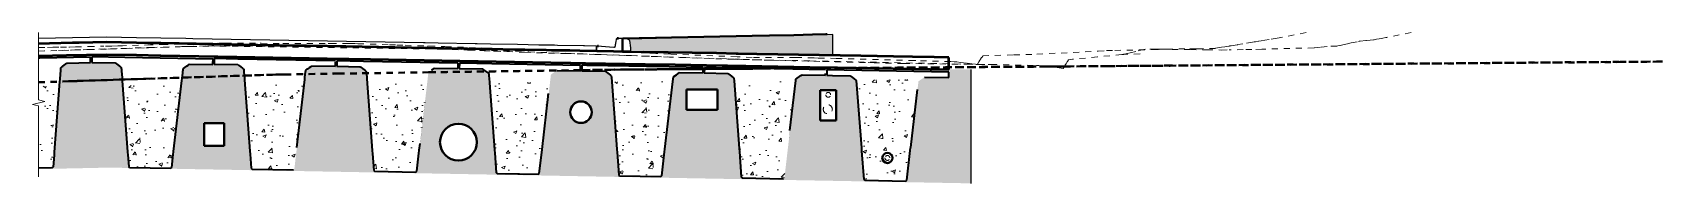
# Model space of a CAD drawing. Header units: metres. Extents: x 0.7 to 65.6, y 3.4 to 27.5.
# Drawn here: x 38.55 to 65.55, y 19.8 to 22.3 of the extents above; entities that cross this region are included whole.
import ezdxf

# ---------------------------------------------------------------- set-up
doc = ezdxf.new("R2010")
doc.units = ezdxf.units.M
for name, pattern in [('Dash - Tight', [0.0045, 0.003, -0.0015]), ('JacobsDash', [0.0045, 0.003, -0.0015]), ('JacobsDoubleCenter', [0.0255, 0.015, -0.0015, 0.003, -0.0015, 0.003, -0.0015])]:
    doc.linetypes.add(name, pattern=pattern)
for name, color, linetype, lineweight in [('A-DETL', 7, 'Continuous', 13), ('A-DETL-GENF', 7, 'Continuous', 9), ('A-FLOR', 7, 'Continuous', 50), ('C-TOPO', 7, 'Continuous', 9), ('S-BEAM', 7, 'Continuous', 50)]:
    doc.layers.add(name, color=color, linetype=linetype, lineweight=lineweight)
pattern_1 = [(50, (38.46506, 10.849), (0.578435, -0.050612), [0.06048, -0.66532]), (355, (38.46506, 10.849), (-0.111897, 0.6066), [0.04839, -0.53226]), (100.451, (38.51306, 10.845), (0.466546, 0.555993), [0.0514, -0.56544]), (46.184, (38.46506, 11.011), (0.86067, -0.133487), [0.09073, -0.99798]), (96.636, (38.5361, 11), (0.753756, 0.78559), [0.0771, -0.84816]), (351.184, (38.4651, 11.011), (0.753764, 0.78558), [0.07258, -0.79838]), (21, (38.54506, 10.97), (0.481374, -0.324697), [0.06048, -0.66532]), (326, (38.54506, 10.97), (0.196219, 0.584794), [0.04839, -0.53226]), (71.451, (38.58506, 10.943), (0.6776, 0.260096), [0.0514, -0.56544]), (37.5, (38.46506, 10.849), (0.0098042, 0.268466), [0.00168, -0.52413, 0.00168, -0.53865, -0.53427]), (37.5, (38.46506, 10.849), (0.0098042, 0.268466), [-1.066, 0.00168, -0.5326]), (7.5, (38.46506, 10.849), (0.212148, 0.318072), [0.00168, -0.30639, 0.00168, -0.51203, -0.20363]), (7.5, (38.46506, 10.849), (0.212148, 0.318072), [-0.82177, 0.00168, -0.20195]), (327.5, (38.28506, 10.849), (0.430499, -0.018185), [0.00168, -0.19994, 0.00168, -0.62735, -0.83468]), (327.5, (38.28506, 10.849), (0.430499, -0.018185), [-0.83064, 0.00168, -0.833]), (317.5, (38.20406, 10.849), (0.470313, 0.080731), [0.00168, -0.26042, 0.00168, -0.41606, -0.59274]), (317.5, (38.20406, 10.849), (0.470313, 0.080731), [-0.67984, 0.00168, -0.59106])]
pattern_2 = [(50, (-1120.719, 10.849), (0.578435, -0.050612), [0.06048, -0.66532]), (355, (-1120.719, 10.849), (-0.111897, 0.6066), [0.04839, -0.53226]), (100.451, (-1120.671, 10.845), (0.466546, 0.555993), [0.0514, -0.56544]), (46.184, (-1120.719, 11.011), (0.86067, -0.133487), [0.09073, -0.99798]), (96.636, (-1120.648, 11), (0.753756, 0.78559), [0.0771, -0.84816]), (351.184, (-1120.719, 11.011), (0.753764, 0.78558), [0.07258, -0.79838]), (21, (-1120.639, 10.97), (0.481374, -0.324697), [0.06048, -0.66532]), (326, (-1120.639, 10.97), (0.196219, 0.584794), [0.04839, -0.53226]), (71.451, (-1120.599, 10.943), (0.6776, 0.260096), [0.0514, -0.56544]), (37.5, (-1120.719, 10.849), (0.0098042, 0.268466), [0.00168, -0.52413, 0.00168, -0.53865, -0.53427]), (37.5, (-1120.719, 10.849), (0.0098042, 0.268466), [-1.066, 0.00168, -0.5326]), (7.5, (-1120.719, 10.849), (0.212148, 0.318072), [0.00168, -0.30639, 0.00168, -0.51203, -0.20363]), (7.5, (-1120.719, 10.849), (0.212148, 0.318072), [-0.82177, 0.00168, -0.20195]), (327.5, (-1120.899, 10.849), (0.430499, -0.018185), [0.00168, -0.19994, 0.00168, -0.62735, -0.83468]), (327.5, (-1120.899, 10.849), (0.430499, -0.018185), [-0.83064, 0.00168, -0.833]), (317.5, (-1120.98, 10.849), (0.470313, 0.080731), [0.00168, -0.26042, 0.00168, -0.41606, -0.59274]), (317.5, (-1120.98, 10.849), (0.470313, 0.080731), [-0.67984, 0.00168, -0.59106])]

# ---------------------------------------------------------------- blocks, each defined once
blk = doc.blocks.new('T2DPAA-T2D-PWA-GE-M3D-100001_RockLevels_rvt-1-DRG 2873024 - SECTION 2A')
at = {"layer": 'C-TOPO', "color": 190, "linetype": 'Dash - Tight', "lineweight": 40, "true_color": 0x8000ff}
for p, q in [((-1116.453, 21.606), (-1116.605, 21.604)), ((-1116.605, 21.603), (-1116.453, 21.605)), ((-1115.565, 21.621), (-1116.453, 21.606)), ((-1116.453, 21.605), (-1115.565, 21.62)), ((-1114.072, 21.642), (-1115.565, 21.621)), ((-1115.565, 21.62), (-1114.073, 21.641)), ((-1114.073, 21.641), (-1111.556, 21.677)), ((-1111.556, 21.678), (-1114.072, 21.642)), ((-1110.994, 21.686), (-1111.556, 21.678)), ((-1111.556, 21.677), (-1110.994, 21.685)), ((-1108.587, 21.703), (-1110.994, 21.686)), ((-1110.994, 21.685), (-1108.549, 21.702)), ((-1103.806, 21.737), (-1108.587, 21.703)), ((-1108.549, 21.702), (-1103.798, 21.736)), ((-1103.743, 21.737), (-1103.806, 21.737)), ((-1103.798, 21.736), (-1103.743, 21.736)), ((-1103.538, 21.739), (-1103.743, 21.737)), ((-1103.743, 21.736), (-1103.539, 21.738)), ((-1103.539, 21.738), (-1102.801, 21.744)), ((-1102.778, 21.745), (-1103.538, 21.739)), ((-1102.801, 21.744), (-1101.785, 21.751)), ((-1101.785, 21.752), (-1102.778, 21.745)), ((-1101.785, 21.751), (-1093.629, 21.818)), ((-1094.348, 21.814), (-1101.784, 21.752)), ((-1093.629, 21.819), (-1094.346, 21.814)), ((-1120.535, 21.476), (-1119.999, 21.494)), ((-1120.039, 21.493), (-1120.535, 21.477)), ((-1118.799, 21.533), (-1120.039, 21.493)), ((-1119.999, 21.494), (-1118.759, 21.534)), ((-1116.605, 21.604), (-1118.799, 21.533)), ((-1118.759, 21.534), (-1116.605, 21.603))]:
    blk.add_line(p, q, dxfattribs=at)
blk = doc.blocks.new('T2DPAA-T2D-PWA-SU-M3D-000101_dwg-40820706-DRG 2873024 - SECTION 2A')
at = {"color": 9, "linetype": 'Dash - Tight', "lineweight": 18, "true_color": 0xc0c0c0}
for p, q in [((-1098.784, 22.127), (-1098.664, 22.152)), ((-1098.666, 22.153), (-1098.654, 22.154)), ((-1098.664, 22.152), (-1098.656, 22.154)), ((-1098.656, 22.154), (-1098.655, 22.154)), ((-1098.654, 22.154), (-1098.652, 22.155)), ((-1098.651, 22.155), (-1098.635, 22.156)), ((-1098.635, 22.156), (-1098.546, 22.165)), ((-1098.546, 22.165), (-1098.534, 22.167)), ((-1098.533, 22.167), (-1098.469, 22.173)), ((-1098.469, 22.173), (-1098.403, 22.18)), ((-1098.403, 22.18), (-1098.418, 22.178)), ((-1098.384, 22.183), (-1098.403, 22.18)), ((-1098.365, 22.187), (-1098.384, 22.183)), ((-1098.321, 22.196), (-1098.365, 22.187)), ((-1098.284, 22.203), (-1098.321, 22.196)), ((-1098.259, 22.208), (-1098.284, 22.203)), ((-1098.214, 22.216), (-1098.259, 22.208)), ((-1098.195, 22.22), (-1098.214, 22.216)), ((-1098.193, 22.22), (-1098.195, 22.22)), ((-1098.185, 22.222), (-1098.193, 22.22)), ((-1097.793, 22.298), (-1098.185, 22.222)), ((-1120.535, 21.992), (-1120.209, 22.002)), ((-1120.208, 22.002), (-1119.997, 22.009)), ((-1119.997, 22.009), (-1119.708, 22.018)), ((-1119.708, 22.018), (-1119.387, 22.027)), ((-1119.387, 22.027), (-1119.346, 22.028)), ((-1119.346, 22.028), (-1119.175, 22.034)), ((-1119.175, 22.034), (-1119.163, 22.034)), ((-1119.163, 22.034), (-1119.147, 22.035)), ((-1119.146, 22.035), (-1119.086, 22.037)), ((-1119.086, 22.037), (-1119.082, 22.037)), ((-1119.082, 22.037), (-1118.759, 22.047)), ((-1118.759, 22.047), (-1118.716, 22.048)), ((-1118.716, 22.048), (-1118.473, 22.056)), ((-1118.473, 22.056), (-1118.188, 22.065)), ((-1118.188, 22.065), (-1118.157, 22.066)), ((-1118.157, 22.066), (-1118.111, 22.067)), ((-1118.111, 22.067), (-1118.014, 22.069)), ((-1118.014, 22.069), (-1117.625, 22.076)), ((-1117.625, 22.076), (-1117.459, 22.079)), ((-1117.459, 22.079), (-1117.23, 22.079)), ((-1117.23, 22.079), (-1117.084, 22.078)), ((-1117.084, 22.078), (-1116.881, 22.076)), ((-1116.881, 22.076), (-1116.698, 22.075)), ((-1116.698, 22.075), (-1116.223, 22.071)), ((-1116.223, 22.071), (-1116.125, 22.07)), ((-1116.125, 22.07), (-1115.775, 22.066)), ((-1115.775, 22.066), (-1115.773, 22.066)), ((-1115.773, 22.066), (-1115.713, 22.065)), ((-1115.713, 22.065), (-1115.131, 22.058)), ((-1115.131, 22.058), (-1115.114, 22.058)), ((-1115.114, 22.058), (-1114.926, 22.055)), ((-1114.926, 22.055), (-1114.585, 22.051)), ((-1114.585, 22.051), (-1114.309, 22.044)), ((-1114.309, 22.044), (-1114.081, 22.035)), ((-1114.081, 22.035), (-1113.487, 22.011)), ((-1113.487, 22.011), (-1113.427, 22.009)), ((-1113.427, 22.009), (-1113.402, 22.008)), ((-1113.402, 22.008), (-1113.223, 22.001)), ((-1113.223, 22.001), (-1113.201, 22)), ((-1113.201, 22), (-1113.155, 21.998)), ((-1113.155, 21.998), (-1112.996, 21.992)), ((-1112.996, 21.992), (-1112.975, 21.991)), ((-1112.975, 21.991), (-1112.487, 21.972)), ((-1112.487, 21.972), (-1111.848, 21.953)), ((-1111.848, 21.953), (-1111.748, 21.95)), ((-1111.748, 21.95), (-1111.321, 21.938)), ((-1111.321, 21.938), (-1110.548, 21.911)), ((-1110.083, 21.894), (-1110.548, 21.911)), ((-1110.014, 21.892), (-1110.083, 21.894)), ((-1109.833, 21.886), (-1110.014, 21.892)), ((-1109.139, 21.864), (-1109.832, 21.886)), ((-1102.991, 21.896), (-1103.402, 21.857)), ((-1102.585, 21.934), (-1102.991, 21.896)), ((-1102.585, 21.934), (-1102.634, 21.93)), ((-1102.585, 21.934), (-1102.21, 21.952)), ((-1102.585, 21.934), (-1102.551, 21.936)), ((-1102.585, 21.934), (-1102.585, 21.934)), ((-1102.585, 21.934), (-1102.585, 21.934)), ((-1102.585, 21.934), (-1102.585, 21.934)), ((-1102.585, 21.934), (-1102.585, 21.934)), ((-1102.585, 21.934), (-1102.584, 21.934)), ((-1102.585, 21.934), (-1102.585, 21.934)), ((-1102.585, 21.934), (-1102.585, 21.934)), ((-1102.585, 21.934), (-1102.585, 21.934)), ((-1102.585, 21.934), (-1102.585, 21.934)), ((-1102.585, 21.934), (-1102.585, 21.934)), ((-1102.585, 21.934), (-1102.584, 21.934)), ((-1102.585, 21.934), (-1102.585, 21.934)), ((-1102.585, 21.934), (-1102.585, 21.934)), ((-1102.584, 21.934), (-1102.557, 21.941)), ((-1102.557, 21.941), (-1102.541, 21.944)), ((-1102.541, 21.944), (-1102.501, 21.953)), ((-1102.501, 21.953), (-1102.499, 21.954)), ((-1102.499, 21.954), (-1102.45, 21.965)), ((-1102.45, 21.965), (-1102.318, 21.996)), ((-1102.318, 21.996), (-1102.301, 22)), ((-1102.301, 22), (-1102.244, 22.013)), ((-1102.244, 22.013), (-1102.24, 22.014)), ((-1102.239, 22.014), (-1102.22, 22.019)), ((-1102.22, 22.019), (-1102.192, 22.025)), ((-1102.023, 22.026), (-1102.192, 22.025)), ((-1101.452, 22.016), (-1102.023, 22.026)), ((-1102.023, 22.026), (-1101.897, 22.025)), ((-1101.452, 22.016), (-1101.179, 22.013)), ((-1101.179, 22.013), (-1100.941, 22.01)), ((-1100.941, 22.01), (-1100.94, 22.01)), ((-1100.94, 22.01), (-1100.809, 22.013)), ((-1100.574, 22.016), (-1100.809, 22.013)), ((-1100.433, 22.019), (-1100.574, 22.016)), ((-1100.432, 22.019), (-1100.433, 22.019)), ((-1100.268, 22.024), (-1100.432, 22.019)), ((-1099.402, 22.046), (-1100.267, 22.024)), ((-1099.297, 22.057), (-1099.402, 22.046)), ((-1099.182, 22.069), (-1099.297, 22.057)), ((-1099.024, 22.075), (-1099.182, 22.069)), ((-1099.024, 22.075), (-1099.009, 22.078)), ((-1099.009, 22.078), (-1098.975, 22.086)), ((-1098.975, 22.086), (-1098.971, 22.086)), ((-1098.971, 22.086), (-1098.926, 22.096)), ((-1098.926, 22.096), (-1098.848, 22.113)), ((-1098.848, 22.113), (-1098.785, 22.127)), ((-1109.139, 21.864), (-1108.997, 21.86)), ((-1109.012, 21.86), (-1109.139, 21.864)), ((-1108.997, 21.86), (-1108.984, 21.86)), ((-1108.921, 21.858), (-1108.997, 21.86)), ((-1108.983, 21.86), (-1108.871, 21.855)), ((-1108.871, 21.855), (-1108.711, 21.849)), ((-1108.871, 21.855), (-1108.871, 21.855)), ((-1108.711, 21.849), (-1108.366, 21.841)), ((-1108.366, 21.841), (-1108.04, 21.833)), ((-1107.79, 21.827), (-1108.04, 21.833)), ((-1107.783, 21.826), (-1107.79, 21.827)), ((-1107.775, 21.826), (-1107.783, 21.826)), ((-1107.592, 21.822), (-1107.775, 21.826)), ((-1106.836, 21.803), (-1107.592, 21.822)), ((-1106.688, 21.799), (-1106.835, 21.803)), ((-1106.202, 21.787), (-1106.688, 21.799)), ((-1106.202, 21.787), (-1104.755, 21.77)), ((-1104.755, 21.77), (-1104.003, 21.754)), ((-1104.003, 21.754), (-1103.964, 21.753)), ((-1103.964, 21.753), (-1103.885, 21.746)), ((-1103.885, 21.746), (-1103.876, 21.746)), ((-1103.845, 21.742), (-1103.876, 21.746)), ((-1103.558, 21.706), (-1103.845, 21.742)), ((-1103.558, 21.706), (-1103.528, 21.756)), ((-1103.528, 21.756), (-1103.527, 21.757)), ((-1103.527, 21.757), (-1103.525, 21.761)), ((-1103.525, 21.761), (-1103.523, 21.764)), ((-1103.523, 21.764), (-1103.516, 21.776)), ((-1103.516, 21.776), (-1103.511, 21.783)), ((-1103.511, 21.783), (-1103.507, 21.791)), ((-1103.507, 21.791), (-1103.505, 21.793)), ((-1103.505, 21.793), (-1103.5, 21.802)), ((-1103.5, 21.802), (-1103.492, 21.815)), ((-1103.492, 21.815), (-1103.491, 21.817)), ((-1103.491, 21.817), (-1103.489, 21.819)), ((-1103.489, 21.819), (-1103.47, 21.85)), ((-1103.402, 21.857), (-1103.47, 21.85))]:
    blk.add_line(p, q, dxfattribs=at)
blk = doc.blocks.new('T2DPAA-T2D-PWA-SU-M3D-000100_SurveySurface_rvt-1-DRG 2873024 - SECTION 2A')
at = {"color": 9, "linetype": 'Dash - Tight', "lineweight": 18, "true_color": 0xc0c0c0}
blk.add_blockref('T2DPAA-T2D-PWA-SU-M3D-000101_dwg-40820706-DRG 2873024 - SECTION 2A', (0, 0), dxfattribs=at)
blk = doc.blocks.new('T2DPAA-T2D-PWA-SU-M3D-000101_dwg-V7-DRG 2873024 - SECTION 2A')
at = {"color": 9, "linetype": 'Dash - Tight', "lineweight": 18, "true_color": 0xc0c0c0}
for p, q in [((-1100.372, 22.147), (-1100.389, 22.144)), ((-1100.323, 22.155), (-1100.372, 22.147)), ((-1100.316, 22.156), (-1100.323, 22.155)), ((-1100.277, 22.163), (-1100.315, 22.156)), ((-1100.217, 22.172), (-1100.277, 22.163)), ((-1100.143, 22.185), (-1100.217, 22.172)), ((-1100.015, 22.206), (-1100.143, 22.185)), ((-1099.982, 22.211), (-1100.015, 22.206)), ((-1099.981, 22.211), (-1099.982, 22.211)), ((-1099.534, 22.298), (-1099.981, 22.211)), ((-1120.535, 22.05), (-1120.387, 22.053)), ((-1120.387, 22.053), (-1120.302, 22.055)), ((-1120.302, 22.055), (-1120.173, 22.057)), ((-1120.173, 22.057), (-1120.033, 22.06)), ((-1120.033, 22.06), (-1120.026, 22.06)), ((-1120.026, 22.06), (-1119.925, 22.063)), ((-1119.925, 22.063), (-1119.71, 22.067)), ((-1119.71, 22.067), (-1119.455, 22.073)), ((-1119.33, 22.076), (-1119.455, 22.073)), ((-1119.225, 22.079), (-1119.33, 22.076)), ((-1119.147, 22.081), (-1119.225, 22.079)), ((-1118.682, 22.095), (-1119.147, 22.081)), ((-1118.438, 22.102), (-1118.682, 22.095)), ((-1118.423, 22.102), (-1118.438, 22.102)), ((-1118.189, 22.109), (-1118.423, 22.102)), ((-1118.189, 22.109), (-1118.07, 22.111)), ((-1118.07, 22.111), (-1117.876, 22.115)), ((-1117.876, 22.115), (-1117.549, 22.123)), ((-1117.549, 22.123), (-1117.544, 22.123)), ((-1117.544, 22.123), (-1117.441, 22.126)), ((-1117.441, 22.126), (-1116.865, 22.121)), ((-1116.865, 22.121), (-1116.848, 22.121)), ((-1116.848, 22.121), (-1116.489, 22.119)), ((-1116.489, 22.119), (-1115.739, 22.119)), ((-1115.688, 22.118), (-1115.739, 22.119)), ((-1115.626, 22.118), (-1115.688, 22.118)), ((-1115.401, 22.118), (-1115.626, 22.118)), ((-1115.294, 22.117), (-1115.401, 22.118)), ((-1115.294, 22.117), (-1115.244, 22.115)), ((-1115.244, 22.115), (-1114.724, 22.097)), ((-1114.724, 22.097), (-1114.598, 22.093)), ((-1114.598, 22.093), (-1114.46, 22.088)), ((-1114.46, 22.088), (-1114.252, 22.081)), ((-1114.252, 22.081), (-1114.094, 22.076)), ((-1114.094, 22.076), (-1114.093, 22.076)), ((-1114.093, 22.076), (-1114.066, 22.075)), ((-1114.066, 22.075), (-1113.867, 22.068)), ((-1113.866, 22.068), (-1113.803, 22.066)), ((-1113.803, 22.066), (-1113.795, 22.065)), ((-1113.795, 22.065), (-1113.121, 22.042)), ((-1113.121, 22.042), (-1112.887, 22.034)), ((-1112.886, 22.034), (-1112.748, 22.03)), ((-1112.748, 22.03), (-1112.549, 22.023)), ((-1112.549, 22.023), (-1112.388, 22.02)), ((-1112.388, 22.02), (-1112.326, 22.018)), ((-1112.326, 22.018), (-1112.307, 22.018)), ((-1112.307, 22.018), (-1112.302, 22.018)), ((-1112.302, 22.018), (-1112.159, 22.015)), ((-1112.159, 22.015), (-1111.859, 22.008)), ((-1111.859, 22.008), (-1111.783, 22.006)), ((-1111.783, 22.006), (-1111.522, 22.001)), ((-1111.522, 22.001), (-1111.288, 21.996)), ((-1111.288, 21.996), (-1111.179, 21.991)), ((-1111.111, 21.988), (-1111.179, 21.991)), ((-1110.552, 21.963), (-1111.111, 21.988)), ((-1110.546, 21.963), (-1110.552, 21.963)), ((-1110.306, 21.952), (-1110.546, 21.963)), ((-1110.073, 21.942), (-1110.306, 21.952)), ((-1108.963, 21.899), (-1110.073, 21.942)), ((-1108.712, 21.889), (-1108.963, 21.899)), ((-1107.991, 21.887), (-1108.712, 21.889)), ((-1107.991, 21.887), (-1107.684, 21.879)), ((-1107.684, 21.879), (-1107.617, 21.878)), ((-1107.616, 21.878), (-1107.32, 21.87)), ((-1104.926, 21.86), (-1104.91, 21.884)), ((-1104.909, 21.884), (-1104.892, 21.909)), ((-1104.892, 21.91), (-1104.889, 21.914)), ((-1104.889, 21.914), (-1104.376, 21.929)), ((-1104.376, 21.929), (-1103.993, 21.94)), ((-1103.993, 21.94), (-1102.977, 21.992)), ((-1102.977, 21.992), (-1102.84, 22.001)), ((-1102.84, 22.001), (-1102.703, 22.004)), ((-1102.703, 22.004), (-1102.079, 22.017)), ((-1102.079, 22.017), (-1101.969, 22.02)), ((-1101.969, 22.02), (-1101.863, 22.022)), ((-1101.863, 22.022), (-1101.843, 22.023)), ((-1101.843, 22.023), (-1101.436, 22.032)), ((-1101.457, 22.033), (-1101.436, 22.032)), ((-1101.436, 22.032), (-1101.377, 22.032)), ((-1101.377, 22.032), (-1101.358, 22.032)), ((-1101.358, 22.032), (-1101.307, 22.031)), ((-1101.309, 22.031), (-1101.294, 22.031)), ((-1101.306, 22.031), (-1101.294, 22.031)), ((-1101.294, 22.031), (-1101.244, 22.032)), ((-1101.232, 22.033), (-1101.244, 22.032)), ((-1101.035, 22.038), (-1101.232, 22.033)), ((-1100.935, 22.055), (-1101.035, 22.038)), ((-1100.881, 22.063), (-1100.934, 22.055)), ((-1100.859, 22.067), (-1100.881, 22.063)), ((-1100.815, 22.074), (-1100.859, 22.067)), ((-1100.802, 22.076), (-1100.814, 22.074)), ((-1100.801, 22.077), (-1100.802, 22.076)), ((-1100.777, 22.08), (-1100.801, 22.077)), ((-1100.677, 22.097), (-1100.776, 22.081)), ((-1100.667, 22.098), (-1100.677, 22.097)), ((-1100.584, 22.112), (-1100.667, 22.099)), ((-1100.42, 22.139), (-1100.584, 22.112)), ((-1100.391, 22.144), (-1100.42, 22.139)), ((-1100.389, 22.144), (-1100.391, 22.144)), ((-1107.32, 21.87), (-1106.114, 21.838)), ((-1106.114, 21.838), (-1106.108, 21.838)), ((-1106.108, 21.838), (-1106.101, 21.838)), ((-1106.101, 21.838), (-1105.925, 21.833)), ((-1105.925, 21.833), (-1105.419, 21.82)), ((-1105.419, 21.82), (-1105.366, 21.816)), ((-1105.366, 21.816), (-1105.33, 21.813)), ((-1105.33, 21.813), (-1105.318, 21.813)), ((-1105.329, 21.814), (-1105.318, 21.813)), ((-1105.318, 21.813), (-1105.259, 21.805)), ((-1105.259, 21.805), (-1105.147, 21.791)), ((-1105.147, 21.791), (-1105.072, 21.782)), ((-1105.071, 21.782), (-1105.013, 21.775)), ((-1105.013, 21.775), (-1105.013, 21.775)), ((-1105.013, 21.775), (-1104.995, 21.773)), ((-1104.995, 21.773), (-1104.989, 21.773)), ((-1104.989, 21.773), (-1104.981, 21.772)), ((-1104.981, 21.772), (-1104.982, 21.772)), ((-1104.981, 21.772), (-1104.98, 21.772)), ((-1104.98, 21.773), (-1104.979, 21.775)), ((-1104.98, 21.772), (-1104.98, 21.773)), ((-1104.979, 21.775), (-1104.975, 21.781)), ((-1104.975, 21.781), (-1104.974, 21.783)), ((-1104.974, 21.783), (-1104.968, 21.793)), ((-1104.968, 21.793), (-1104.959, 21.808)), ((-1104.959, 21.808), (-1104.958, 21.81)), ((-1104.958, 21.81), (-1104.954, 21.816)), ((-1104.954, 21.816), (-1104.939, 21.84)), ((-1104.939, 21.841), (-1104.936, 21.846)), ((-1104.939, 21.84), (-1104.939, 21.841)), ((-1104.936, 21.846), (-1104.935, 21.847)), ((-1104.935, 21.847), (-1104.934, 21.849)), ((-1104.934, 21.849), (-1104.926, 21.86))]:
    blk.add_line(p, q, dxfattribs=at)
blk = doc.blocks.new('T2DPAA-T2D-PWA-SU-M3D-000100_SurveySurface_rvt-2-DRG 2873024 - SECTION 2A')
at = {"color": 9, "linetype": 'Dash - Tight', "lineweight": 18, "true_color": 0xc0c0c0}
blk.add_blockref('T2DPAA-T2D-PWA-SU-M3D-000101_dwg-V7-DRG 2873024 - SECTION 2A', (0, 0), dxfattribs=at)
blk = doc.blocks.new('06_SFR_GCT_Girder_SuperT_BR08Edge_CS - Super T - 1815-6269499-DRG 2873024 - SECTION 2A')
at = {"layer": 'S-BEAM', "lineweight": 9, "true_color": 0xc0c0c0}
h = blk.add_hatch(dxfattribs=at)
h.set_pattern_fill('FP_25', color=9, style=0, pattern_type=2)
h.set_pattern_definition(pattern_2)
h.paths.add_polyline_path([(-1120.535, 20.06), (-1120.303, 20.065), (-1120.289, 20.078), (-1120.188, 21.416), (-1120.535, 21.414), (-1120.535, 21.184), (-1120.435, 21.159), (-1120.635, 21.109), (-1120.535, 21.084), (-1120.535, 20.063)])
at = {"layer": 'S-BEAM', "lineweight": 35}
for p, q in [((-1120.517, 21.876), (-1120.535, 21.876)), ((-1119.677, 21.893), (-1120.517, 21.876)), ((-1119.677, 21.892), (-1119.677, 21.893)), ((-1119.677, 21.885), (-1119.677, 21.892)), ((-1119.677, 21.882), (-1119.677, 21.885)), ((-1119.676, 21.843), (-1119.677, 21.882)), ((-1120.18, 21.523), (-1120.173, 21.617)), ((-1120.173, 21.617), (-1120.169, 21.668)), ((-1120.169, 21.668), (-1120.168, 21.671)), ((-1120.168, 21.679), (-1120.165, 21.711)), ((-1120.168, 21.676), (-1120.168, 21.679)), ((-1120.168, 21.671), (-1120.168, 21.676)), ((-1120.165, 21.718), (-1120.144, 21.735)), ((-1120.165, 21.711), (-1120.165, 21.718)), ((-1120.144, 21.735), (-1120.136, 21.741)), ((-1120.135, 21.741), (-1120.133, 21.743)), ((-1120.133, 21.743), (-1120.067, 21.793)), ((-1120.067, 21.793), (-1120.065, 21.795)), ((-1120.065, 21.795), (-1119.676, 21.803)), ((-1119.676, 21.829), (-1119.676, 21.843)), ((-1119.676, 21.818), (-1119.676, 21.829)), ((-1119.676, 21.808), (-1119.676, 21.818)), ((-1119.676, 21.803), (-1119.676, 21.808)), ((-1120.271, 20.318), (-1120.182, 21.492)), ((-1120.182, 21.492), (-1120.18, 21.523)), ((-1120.289, 20.078), (-1120.275, 20.268)), ((-1120.275, 20.268), (-1120.271, 20.315)), ((-1120.271, 20.315), (-1120.271, 20.318)), ((-1120.535, 20.06), (-1120.303, 20.065)), ((-1120.303, 20.065), (-1120.289, 20.078))]:
    blk.add_line(p, q, dxfattribs=at)
at = {"layer": 'S-BEAM'}
for p, q in [((-1120.303, 20.065), (-1120.303, 20.065)), ((-1120.289, 20.078), (-1120.289, 20.078))]:
    blk.add_line(p, q, dxfattribs=at)
blk = doc.blocks.new('06_SFR_GCT_Girder_SuperT_BR08Edge_CS - Super T - 1815-6269797-DRG 2873024 - SECTION 2A')
at = {"layer": 'S-BEAM', "lineweight": 9, "true_color": 0xc0c0c0}
h = blk.add_hatch(dxfattribs=at)
h.set_pattern_fill('FP_25', color=9, style=0, pattern_type=2)
h.set_pattern_definition(pattern_2)
h.paths.add_polyline_path([(-1118.344, 20.056), (-1118.329, 20.069), (-1118.17, 21.431), (-1119.144, 21.424), (-1119.042, 20.082), (-1119.028, 20.069), (-1118.351, 20.056)])
at = {"layer": 'S-BEAM', "lineweight": 35}
for p, q in [((-1119.654, 21.882), (-1119.655, 21.843)), ((-1119.108, 21.886), (-1119.654, 21.896)), ((-1119.654, 21.896), (-1119.654, 21.882)), ((-1117.645, 21.858), (-1119.108, 21.886)), ((-1119.655, 21.829), (-1119.656, 21.806)), ((-1119.656, 21.806), (-1119.267, 21.799)), ((-1119.655, 21.843), (-1119.655, 21.829)), ((-1119.267, 21.799), (-1119.203, 21.75)), ((-1119.203, 21.75), (-1119.2, 21.748)), ((-1119.2, 21.748), (-1119.199, 21.747)), ((-1119.199, 21.747), (-1119.191, 21.741)), ((-1119.191, 21.741), (-1119.167, 21.722)), ((-1119.167, 21.722), (-1119.166, 21.715)), ((-1119.166, 21.715), (-1119.164, 21.686)), ((-1119.164, 21.686), (-1119.164, 21.683)), ((-1119.164, 21.682), (-1119.163, 21.675)), ((-1119.163, 21.675), (-1119.161, 21.648)), ((-1119.161, 21.648), (-1119.159, 21.625)), ((-1119.159, 21.625), (-1119.152, 21.531)), ((-1118.158, 21.538), (-1118.147, 21.633)), ((-1118.147, 21.633), (-1118.144, 21.655)), ((-1118.144, 21.655), (-1118.141, 21.682)), ((-1118.141, 21.685), (-1118.14, 21.69)), ((-1118.141, 21.682), (-1118.141, 21.685)), ((-1118.14, 21.69), (-1118.139, 21.703)), ((-1118.139, 21.703), (-1118.137, 21.704)), ((-1118.137, 21.704), (-1118.11, 21.723)), ((-1118.11, 21.723), (-1118.074, 21.749)), ((-1118.074, 21.749), (-1118.065, 21.755)), ((-1118.065, 21.755), (-1118.064, 21.756)), ((-1118.064, 21.756), (-1118.06, 21.759)), ((-1118.06, 21.759), (-1118.036, 21.776)), ((-1118.036, 21.776), (-1117.646, 21.768)), ((-1117.646, 21.808), (-1117.645, 21.842)), ((-1117.646, 21.768), (-1117.646, 21.808)), ((-1117.645, 21.843), (-1117.645, 21.858)), ((-1119.152, 21.531), (-1119.15, 21.5)), ((-1119.15, 21.5), (-1119.061, 20.325)), ((-1118.299, 20.329), (-1118.162, 21.508)), ((-1118.162, 21.508), (-1118.158, 21.538)), ((-1119.061, 20.325), (-1119.061, 20.321)), ((-1119.061, 20.321), (-1119.057, 20.275)), ((-1119.057, 20.275), (-1119.042, 20.082)), ((-1118.329, 20.069), (-1118.305, 20.279)), ((-1118.305, 20.279), (-1118.299, 20.326)), ((-1118.299, 20.326), (-1118.299, 20.329)), ((-1119.042, 20.082), (-1119.028, 20.069)), ((-1119.028, 20.069), (-1118.344, 20.056)), ((-1118.344, 20.056), (-1118.329, 20.069))]:
    blk.add_line(p, q, dxfattribs=at)
at = {"layer": 'S-BEAM'}
for p, q in [((-1118.344, 20.056), (-1118.344, 20.056)), ((-1118.329, 20.069), (-1118.329, 20.069))]:
    blk.add_line(p, q, dxfattribs=at)
blk = doc.blocks.new('06_SFR_GCT_Girder_SuperT_BR08Edge_CS - Super T - 1815-6539906-DRG 2873024 - SECTION 2A')
at = {"layer": 'S-BEAM', "lineweight": 9, "true_color": 0xc0c0c0}
h = blk.add_hatch(dxfattribs=at)
h.set_pattern_fill('FP_25', color=9, style=0, pattern_type=2)
h.set_pattern_definition(pattern_2)
h.paths.add_polyline_path([(-1110.224, 19.918), (-1110.209, 19.931), (-1110.027, 21.492), (-1111.039, 21.484), (-1110.922, 19.944), (-1110.908, 19.931), (-1110.224, 19.918)])
at = {"layer": 'S-BEAM', "lineweight": 35}
for p, q in [((-1111.534, 21.728), (-1111.535, 21.701)), ((-1111.535, 21.701), (-1111.535, 21.686)), ((-1111.535, 21.686), (-1111.535, 21.668)), ((-1111.535, 21.668), (-1111.146, 21.661)), ((-1111.451, 21.756), (-1111.534, 21.758)), ((-1111.534, 21.758), (-1111.534, 21.756)), ((-1111.534, 21.756), (-1111.534, 21.738)), ((-1111.534, 21.738), (-1111.534, 21.735)), ((-1111.534, 21.735), (-1111.534, 21.73)), ((-1111.534, 21.73), (-1111.534, 21.728)), ((-1110.755, 21.743), (-1111.451, 21.756)), ((-1111.146, 21.661), (-1111.058, 21.593)), ((-1110.664, 21.741), (-1110.755, 21.743)), ((-1110.463, 21.738), (-1110.664, 21.741)), ((-1110.371, 21.736), (-1110.463, 21.738)), ((-1109.524, 21.72), (-1110.371, 21.736)), ((-1109.966, 21.601), (-1109.915, 21.637)), ((-1109.915, 21.637), (-1109.526, 21.63)), ((-1109.526, 21.63), (-1109.524, 21.702)), ((-1109.524, 21.715), (-1109.524, 21.72)), ((-1109.524, 21.702), (-1109.524, 21.715)), ((-1111.058, 21.593), (-1111.046, 21.584)), ((-1111.046, 21.584), (-1111.044, 21.562)), ((-1111.044, 21.562), (-1111.039, 21.484)), ((-1111.039, 21.484), (-1110.954, 20.37)), ((-1110.157, 20.371), (-1110.027, 21.492)), ((-1110.027, 21.492), (-1110.018, 21.564)), ((-1110.018, 21.564), (-1110.01, 21.57)), ((-1110.01, 21.57), (-1109.966, 21.601)), ((-1110.954, 20.37), (-1110.954, 20.366)), ((-1110.954, 20.366), (-1110.95, 20.319)), ((-1110.95, 20.319), (-1110.922, 19.944)), ((-1110.209, 19.931), (-1110.163, 20.323)), ((-1110.163, 20.323), (-1110.157, 20.371)), ((-1110.922, 19.944), (-1110.908, 19.931)), ((-1110.908, 19.931), (-1110.224, 19.918)), ((-1110.224, 19.918), (-1110.209, 19.931))]:
    blk.add_line(p, q, dxfattribs=at)
at = {"layer": 'S-BEAM'}
for p, q in [((-1110.223, 19.918), (-1110.224, 19.918)), ((-1110.209, 19.931), (-1110.209, 19.931))]:
    blk.add_line(p, q, dxfattribs=at)
blk = doc.blocks.new('kerb 4B_2 - kerb 4B_2-6314758-DRG 2873024 - SECTION 2A')
at = {"layer": 'A-FLOR', "lineweight": 25}
for p, q in [((-1110.972, 22.145), (-1110.972, 22.141)), ((-1110.964, 22.188), (-1110.971, 22.146)), ((-1110.971, 22.146), (-1110.971, 22.146)), ((-1110.875, 22.201), (-1110.949, 22.201)), ((-1110.86, 22.184), (-1110.86, 22.186)), ((-1110.86, 22.147), (-1110.86, 22.184)), ((-1110.86, 22.141), (-1110.86, 22.146)), ((-1111.291, 22.059), (-1111.291, 22.026)), ((-1111.291, 22.026), (-1111.291, 22.01)), ((-1111.291, 22.009), (-1111.291, 22.002)), ((-1111.291, 22.002), (-1111.291, 21.99)), ((-1111.291, 21.99), (-1110.86, 21.982)), ((-1111.078, 22.058), (-1111.275, 22.074)), ((-1111.003, 22.052), (-1111.078, 22.058)), ((-1110.983, 22.082), (-1110.986, 22.064)), ((-1110.982, 22.085), (-1110.983, 22.083)), ((-1110.981, 22.093), (-1110.982, 22.085)), ((-1110.98, 22.1), (-1110.981, 22.094)), ((-1110.981, 22.094), (-1110.981, 22.093)), ((-1110.978, 22.109), (-1110.98, 22.1)), ((-1110.976, 22.119), (-1110.978, 22.109)), ((-1110.975, 22.128), (-1110.976, 22.12)), ((-1110.974, 22.129), (-1110.975, 22.128)), ((-1110.972, 22.141), (-1110.974, 22.129)), ((-1110.86, 22.13), (-1110.86, 22.141)), ((-1110.86, 22.109), (-1110.86, 22.129)), ((-1110.86, 22.085), (-1110.86, 22.109)), ((-1110.86, 22.083), (-1110.86, 22.084)), ((-1110.86, 22.06), (-1110.86, 22.083)), ((-1110.86, 22.03), (-1110.86, 22.06)), ((-1110.86, 22.012), (-1110.86, 22.03)), ((-1110.86, 22.009), (-1110.86, 22.012)), ((-1110.86, 22.005), (-1110.86, 22.008)), ((-1110.86, 21.982), (-1110.86, 22.005))]:
    blk.add_line(p, q, dxfattribs=at)
at = {"layer": 'A-FLOR'}
for p, q in [((-1110.929, 22.202), (-1110.949, 22.201)), ((-1111.257, 22.075), (-1111.277, 22.074))]:
    blk.add_line(p, q, dxfattribs=at)
at = {"layer": 'A-FLOR', "lineweight": 25, "flags": 128}
for points in [[(-1110.949, 22.201), (-1110.952, 22.2), (-1110.956, 22.199), (-1110.958, 22.197), (-1110.961, 22.195), (-1110.963, 22.192), (-1110.964, 22.188)], [(-1110.86, 22.186), (-1110.86, 22.189), (-1110.861, 22.192), (-1110.863, 22.195), (-1110.866, 22.197), (-1110.869, 22.199), (-1110.872, 22.2), (-1110.875, 22.201)], [(-1111.275, 22.074), (-1111.278, 22.074), (-1111.282, 22.073), (-1111.285, 22.071), (-1111.288, 22.069), (-1111.29, 22.066), (-1111.291, 22.063), (-1111.291, 22.059)], [(-1110.988, 22.059), (-1110.989, 22.057), (-1110.992, 22.055), (-1110.995, 22.053), (-1110.999, 22.052), (-1111.002, 22.052)], [(-1110.986, 22.064), (-1110.987, 22.061), (-1110.988, 22.059)]]:
    blk.add_lwpolyline(points, dxfattribs=at)
blk = doc.blocks.new('BREAK LINE - INPUT VIEW SCALE_R13 - Std Break-8848200-DRG 2873024 - SECTION 2A')
at = {"layer": 'A-DETL-GENF'}
for p, q in [((-1120.535, 21.184), (-1120.535, 22.298)), ((-1120.635, 21.109), (-1120.435, 21.159)), ((-1120.535, 21.084), (-1120.635, 21.109)), ((-1120.435, 21.159), (-1120.535, 21.184)), ((-1120.535, 19.914), (-1120.535, 21.084))]:
    blk.add_line(p, q, dxfattribs=at)

msp = doc.modelspace()

# ---------------------------------------------------------------- hatches: boundary and pattern name
at = {"layer": 'A-DETL-GENF', "true_color": 0xffffff}
msp.add_hatch(color=7, dxfattribs=at).paths.add_polyline_path([(51.8095, 21.9237), (51.8094, 22.2654), (48.4079, 22.1915), (48.4111, 22.1911), (48.4212, 22.1869), (48.4279, 22.1821), (48.4345, 22.1734), (48.438, 22.1658), (48.4588, 22.0456), (48.4588, 21.981), (51.8094, 21.9237)])
at = {"layer": 'A-DETL-GENF', "true_color": 0xc0c0c0}
h = msp.add_hatch(color=9, dxfattribs=at)
h.paths.add_polyline_path([(54.0984, 19.8039), (54.0984, 21.6884), (53.7333, 21.6912), (53.7307, 21.5569), (53.3308, 21.5645), (53.2279, 21.4914), (53.037, 19.8577), (53.0224, 19.8449), (52.3382, 19.8579), (52.324, 19.8712), (52.1993, 21.5113), (52.1002, 21.5878), (51.4433, 21.6003), (51.3009, 21.603), (51.198, 21.5299), (51.0071, 19.8962), (50.9925, 19.8834), (50.3083, 19.8964), (50.2941, 19.9096), (50.17, 21.5493), (50.0703, 21.6263), (49.6808, 21.634), (49.6593, 21.6333), (49.2708, 21.6406), (49.1679, 21.5676), (48.977, 19.9338), (48.9624, 19.9211), (48.2782, 19.9341), (48.264, 19.9473), (48.1399, 21.587), (48.0402, 21.6639), (47.6506, 21.6717), (47.63, 21.6694), (47.2407, 21.6768), (47.1377, 21.6037), (46.9469, 19.97), (46.9323, 19.9572), (46.2477, 19.9706), (46.2339, 19.9835), (46.1098, 21.6231), (46.0101, 21.7001), (45.6205, 21.7078), (45.5989, 21.7066), (45.2106, 21.714), (45.1076, 21.6409), (44.9168, 20.0072), (44.9022, 19.9944), (44.218, 20.0074), (44.2038, 20.0206), (44.0797, 21.6603), (43.98, 21.7373), (43.5853, 21.7447), (43.5653, 21.7439), (43.1803, 21.7511), (43.0774, 21.6781), (42.8865, 20.0443), (42.8719, 20.0316), (42.1877, 20.0446), (42.1735, 20.0578), (42.049, 21.6978), (41.9497, 21.7744), (41.5602, 21.7822), (41.5384, 21.7716), (41.1503, 21.7789), (41.0474, 21.7059), (40.8566, 20.0721), (40.8419, 20.0594), (40.1578, 20.0724), (40.1435, 20.0856), (40.0194, 21.7253), (39.9198, 21.8022), (39.5282, 21.8096), (39.5082, 21.8065), (39.121, 21.7985), (39.021, 21.7211), (38.897, 20.0816), (38.8825, 20.0683), (38.6488, 20.0635), (38.6488, 20.0399), (39.8211, 20.0646), (54.0792, 19.8042)])
h.paths.add_polyline_path([(45.6042, 20.18), (45.5447, 20.1859), (45.4875, 20.2033), (45.4348, 20.2314), (45.3876, 20.2705), (45.3498, 20.3171), (45.3224, 20.3683), (45.305, 20.4257), (45.2995, 20.4877), (45.3059, 20.5474), (45.3224, 20.6018), (45.3506, 20.6545), (45.3892, 20.7013), (45.4354, 20.739), (45.488, 20.767), (45.5456, 20.7843), (45.6042, 20.79), (45.6654, 20.7837), (45.7209, 20.7668), (45.7736, 20.7386), (45.8199, 20.7007), (45.8585, 20.6532), (45.8868, 20.599), (45.9033, 20.5445), (45.9092, 20.485), (45.9033, 20.4255), (45.886, 20.3683), (45.8578, 20.3156), (45.8185, 20.2683), (45.7719, 20.2305), (45.7187, 20.2026), (45.6637, 20.1859), (45.6055, 20.1802)])
h.paths.add_polyline_path([(41.4985, 20.424), (41.3907, 20.424), (41.3907, 20.799), (41.7206, 20.799), (41.7206, 20.424), (41.5118, 20.424)])
h.paths.add_polyline_path([(47.6356, 20.8035), (47.5892, 20.8097), (47.5466, 20.8273), (47.5093, 20.8561), (47.4814, 20.8925), (47.4636, 20.9354), (47.4576, 20.9815), (47.4636, 21.0276), (47.4814, 21.0705), (47.5109, 21.1083), (47.5466, 21.1356), (47.5895, 21.1534), (47.6358, 21.1595), (47.6816, 21.1534), (47.7246, 21.1356), (47.7614, 21.1073), (47.7897, 21.0705), (47.8078, 21.0255), (47.8136, 20.9815), (47.8073, 20.9349), (47.7886, 20.8911), (47.7614, 20.8556), (47.7246, 20.8273), (47.6816, 20.8096), (47.6358, 20.8035)])
h.paths.add_polyline_path([(51.8642, 20.8434), (51.6016, 20.8434), (51.6016, 21.3432), (51.8642, 21.3432), (51.8642, 20.8497)])
h.paths.add_polyline_path([(49.7592, 21.0227), (49.3847, 21.0227), (49.3847, 21.3575), (49.8973, 21.3575), (49.8973, 21.0227), (49.7658, 21.0227)])
at = {"layer": 'S-BEAM', "lineweight": 9, "true_color": 0xc0c0c0}
h = msp.add_hatch(dxfattribs=at)
h.set_pattern_fill('FP_25', color=9, style=0, pattern_type=2)
h.set_pattern_definition(pattern_1)
h.paths.add_polyline_path([(42.8701, 20.0283), (42.8848, 20.041), (43.0488, 21.4463), (42.0669, 21.4385), (42.1717, 20.0545), (42.1859, 20.0412), (42.8697, 20.0283)])
h = msp.add_hatch(dxfattribs=at)
h.set_pattern_fill('FP_25', color=9, style=0, pattern_type=2)
h.set_pattern_definition(pattern_1)
h.paths.add_polyline_path([(44.9002, 19.9911), (44.9149, 20.0039), (45.085, 21.4614), (44.0931, 21.4537), (44.2019, 20.0174), (44.216, 20.0041), (44.9, 19.9911)])
h = msp.add_hatch(dxfattribs=at)
h.set_pattern_fill('FP_25', color=9, style=0, pattern_type=2)
h.set_pattern_definition(pattern_1)
h.paths.add_polyline_path([(46.9303, 19.954), (46.9451, 19.9667), (47.1212, 21.4765), (46.1193, 21.4685), (46.232, 19.9802), (46.2462, 19.9669), (46.9302, 19.954)])
h = msp.add_hatch(dxfattribs=at)
h.set_pattern_fill('FP_25', color=9, style=0, pattern_type=2)
h.set_pattern_definition(pattern_1)
h.paths.add_polyline_path([(50.9905, 19.8801), (51.0052, 19.8928), (51.1935, 21.5066), (50.1716, 21.4991), (50.2922, 19.9063), (50.3063, 19.8931), (50.984, 19.8802)])
h = msp.add_hatch(dxfattribs=at)
h.set_pattern_fill('FP_25', color=9, style=0, pattern_type=2)
h.set_pattern_definition(pattern_1)
h.paths.add_polyline_path([(53.0206, 19.8417), (53.0353, 19.8544), (53.2259, 21.4882), (53.2736, 21.522), (52.1898, 21.514), (52.1981, 21.5073), (52.3222, 19.8679), (52.3364, 19.8547), (53.0142, 19.8418)])
h.paths.add_polyline_path([(52.713, 20.1399), (52.6913, 20.1428), (52.671, 20.1512), (52.6536, 20.1645), (52.6403, 20.1819), (52.6319, 20.2022), (52.629, 20.2239), (52.6319, 20.2456), (52.6414, 20.2674), (52.6547, 20.2842), (52.671, 20.2966), (52.693, 20.3053), (52.7147, 20.3077), (52.7362, 20.3044), (52.755, 20.2966), (52.7724, 20.2833), (52.7857, 20.2659), (52.7941, 20.2456), (52.797, 20.2239), (52.7941, 20.2022), (52.7857, 20.1819), (52.7724, 20.1645), (52.755, 20.1512), (52.733, 20.1425), (52.7147, 20.1401)])
h.paths.add_polyline_path([(52.713, 20.1839), (52.7234, 20.1853), (52.7346, 20.1905), (52.7413, 20.1956), (52.7479, 20.2046), (52.7516, 20.2136), (52.753, 20.2239), (52.7516, 20.2343), (52.7476, 20.2439), (52.7413, 20.2522), (52.733, 20.2585), (52.7213, 20.2628), (52.713, 20.2639), (52.7026, 20.2625), (52.6913, 20.2572), (52.6847, 20.2522), (52.6784, 20.2439), (52.6744, 20.2343), (52.673, 20.2239), (52.6747, 20.2127), (52.6784, 20.2039), (52.6847, 20.1956), (52.6947, 20.1886), (52.7026, 20.1853), (52.708, 20.1846)])

# ---------------------------------------------------------------- linework, layer by layer
at = {"layer": 'A-DETL', "lineweight": 25}
for p, q in [((51.8095, 22.2654), (48.4015, 22.1922)), ((48.438, 22.166), (48.4588, 22.0478)), ((51.8095, 21.9237), (51.8095, 22.2654)), ((48.4588, 22.0478), (48.4588, 21.981)), ((48.4588, 21.981), (51.8095, 21.9237)), ((54.0984, 19.8039), (54.0984, 21.6884))]:
    msp.add_line(p, q, dxfattribs=at)
at = {"layer": 'A-DETL', "color": 8, "linetype": 'JacobsDash', "lineweight": 18, "true_color": 0x808080}
for p, q in [((38.6488, 21.9917), (40.5141, 22.0525)), ((40.5141, 22.0525), (41.4538, 22.0781)), ((41.4538, 22.0781), (45.5534, 22.0221)), ((45.5534, 22.0221), (46.7726, 21.9782)), ((46.7726, 21.9782), (48.4715, 21.917)), ((48.4715, 21.917), (50.1304, 21.8572)), ((50.1304, 21.8572), (51.4301, 21.8303)), ((51.4301, 21.8303), (54.5295, 21.7664))]:
    msp.add_line(p, q, dxfattribs=at)
at = {"layer": 'A-DETL', "lineweight": 40}
for p, q in [((49.3847, 21.3575), (49.3847, 21.0227)), ((49.8973, 21.3575), (49.3847, 21.3575)), ((49.8973, 21.0227), (49.8973, 21.3575)), ((51.6016, 21.3432), (51.6016, 20.8434)), ((51.8642, 21.3432), (51.6016, 21.3432)), ((51.8642, 20.8434), (51.8642, 21.3432)), ((41.3907, 20.799), (41.3907, 20.424)), ((41.7206, 20.799), (41.3907, 20.799)), ((41.7206, 20.424), (41.7206, 20.799)), ((49.3847, 21.0227), (49.8973, 21.0227)), ((51.6016, 20.8434), (51.8642, 20.8434)), ((41.3907, 20.424), (41.7206, 20.424))]:
    msp.add_line(p, q, dxfattribs=at)
at = {"layer": 'A-DETL', "lineweight": 25}
msp.add_arc((48.4023, 22.1548), 0.0374, 17.471, 91.23195, dxfattribs=at)
at = {"layer": 'A-DETL', "lineweight": 40}
for centre, radius, start, end in [((47.6356, 20.9815), 0.178, 0, 180), ((47.6356, 20.9815), 0.178, 180, 360), ((45.6042, 20.485), 0.305, 360, 180), ((45.6042, 20.485), 0.305, 180, 0), ((52.713, 20.2239), 0.084, 0, 180), ((52.713, 20.2239), 0.084, 180, 360)]:
    msp.add_arc(centre, radius, start, end, dxfattribs=at)
at = {"layer": 'A-DETL', "color": 164, "linetype": 'JacobsDash', "lineweight": 9, "true_color": 0x002699}
for centre, radius, start, end in [((51.7257, 21.0299), 0.075, 0, 180), ((51.7257, 21.0299), 0.075, 180, 360), ((52.713, 20.2239), 0.04, 360, 180), ((52.713, 20.2239), 0.04, 180, 0)]:
    msp.add_arc(centre, radius, start, end, dxfattribs=at)
at = {"layer": 'A-DETL', "color": 16, "linetype": 'JacobsDoubleCenter', "lineweight": 9, "true_color": 0x7f0000}
for start, end in [(360, 180), (180, 0)]:
    msp.add_arc((51.7329, 21.2682), 0.04, start, end, dxfattribs=at)
at = {"layer": 'A-FLOR', "lineweight": 25}
for p, q in [((39.7722, 22.2234), (38.6488, 22.1997)), ((40.2687, 22.2144), (39.7722, 22.2234)), ((40.6727, 22.207), (40.2693, 22.2144)), ((41.0879, 22.1994), (40.6727, 22.207)), ((41.2022, 22.1973), (41.0879, 22.1994)), ((45.0272, 22.1275), (41.2023, 22.1973)), ((38.6488, 22.1147), (39.2066, 22.1265)), ((39.2066, 22.1265), (39.3019, 22.1285)), ((39.3019, 22.1285), (39.7722, 22.1384)), ((40.6727, 22.122), (40.6731, 22.122)), ((40.8152, 22.1194), (40.9738, 22.1165)), ((40.9738, 22.1165), (41.112, 22.114)), ((41.1124, 22.114), (41.5272, 22.1064)), ((41.5272, 22.1064), (41.7545, 22.1023)), ((41.7545, 22.1023), (41.9628, 22.0985)), ((41.9628, 22.0985), (42.574, 22.0873)), ((42.574, 22.0873), (42.6188, 22.0865)), ((42.6188, 22.0865), (42.6356, 22.0862)), ((42.6356, 22.0862), (43.0716, 22.0782)), ((43.0716, 22.0782), (43.4098, 22.072)), ((43.4098, 22.072), (43.6724, 22.0672)), ((43.6724, 22.0672), (43.6738, 22.0672)), ((43.6738, 22.0672), (44.1552, 22.0584)), ((44.1552, 22.0584), (44.1685, 22.0582)), ((44.1685, 22.0582), (44.4851, 22.0524)), ((44.4852, 22.0524), (44.5698, 22.0508)), ((44.5698, 22.0508), (45.3377, 22.0368)), ((45.0518, 22.127), (45.0272, 22.1275)), ((45.2671, 22.1231), (45.0518, 22.127)), ((45.8817, 22.1119), (45.2671, 22.1231)), ((45.3377, 22.0368), (46.4966, 22.0157)), ((45.9175, 22.1112), (45.8817, 22.1119)), ((46.139, 22.1072), (45.9175, 22.1112)), ((46.5853, 22.099), (46.139, 22.1072)), ((46.4966, 22.0157), (46.5284, 22.0151)), ((46.5284, 22.0151), (46.66, 22.0127)), ((46.9359, 22.0926), (46.5857, 22.099)), ((46.6606, 22.0127), (47.0136, 22.0062)), ((47.1973, 22.0879), (46.9359, 22.0926)), ((47.0136, 22.0062), (47.1006, 22.0046)), ((47.1006, 22.0046), (47.3989, 21.9992)), ((47.1987, 22.0878), (47.1973, 22.0879)), ((47.2445, 22.087), (47.1987, 22.0878)), ((47.6789, 22.0791), (47.2445, 22.087)), ((47.3989, 21.9992), (47.5382, 21.9966)), ((47.5382, 21.9966), (47.8927, 21.9902)), ((47.6921, 22.0788), (47.679, 22.0791)), ((47.8927, 22.0752), (47.6921, 22.0788)), ((47.8927, 22.0262), (47.8927, 22.0752)), ((47.8927, 22.0096), (47.8927, 22.026)), ((47.8927, 22.0022), (47.8927, 22.0094)), ((47.8927, 21.9902), (47.8927, 22.0022))]:
    msp.add_line(p, q, dxfattribs=at)
at = {"layer": 'A-FLOR'}
for p, q in [((38.8291, 22.1184), (38.6488, 22.1145)), ((38.6488, 21.9145), (39.1114, 21.9244)), ((39.2103, 22.1265), (38.8291, 22.1184)), ((39.1114, 21.9244), (39.7722, 21.9384)), ((39.3054, 22.1285), (39.2103, 22.1265)), ((39.3184, 22.1288), (39.3054, 22.1285)), ((39.7722, 22.1384), (39.3184, 22.1288)), ((40.2693, 22.1294), (39.7722, 22.1384)), ((39.7722, 21.9384), (40.2693, 21.9294)), ((40.4564, 22.126), (40.2693, 22.1294)), ((40.2693, 21.9294), (40.6624, 21.9222)), ((40.4704, 22.1257), (40.4564, 22.126)), ((40.6727, 22.122), (40.4704, 22.1257)), ((40.6624, 21.9222), (40.6727, 21.922)), ((40.9781, 22.1165), (40.6727, 22.122)), ((40.6727, 21.922), (41.9354, 21.8992)), ((41.1157, 22.114), (40.9781, 22.1165)), ((41.1943, 22.1126), (41.1157, 22.114)), ((41.2575, 22.1114), (41.1943, 22.1126)), ((41.5169, 22.1067), (41.2575, 22.1114)), ((41.5336, 22.1064), (41.5169, 22.1067)), ((41.7625, 22.1023), (41.5336, 22.1064)), ((41.9711, 22.0985), (41.7631, 22.1023)), ((41.9354, 21.8992), (43.4304, 21.8721)), ((42.5873, 22.0874), (41.9711, 22.0985)), ((42.6323, 22.0866), (42.5873, 22.0874)), ((43.0894, 22.0783), (42.6323, 22.0866)), ((43.4302, 22.0721), (43.0894, 22.0783)), ((43.6947, 22.0674), (43.4302, 22.0721)), ((43.6961, 22.0673), (43.6951, 22.0674)), ((43.7415, 22.0665), (43.6961, 22.0673)), ((45.37, 22.0371), (43.7417, 22.0665)), ((46.1393, 22.0232), (45.37, 22.0371)), ((46.5407, 22.0159), (46.1397, 22.0231)), ((46.5684, 22.0154), (46.5408, 22.0159)), ((46.7054, 22.0129), (46.5684, 22.0154)), ((47.0601, 22.0065), (46.7054, 22.0129)), ((47.1478, 22.0049), (47.0601, 22.0065)), ((47.4483, 21.9995), (47.1478, 22.0049)), ((47.6172, 21.9964), (47.4483, 21.9995)), ((48.4588, 21.9812), (47.6172, 21.9964)), ((49.8818, 21.9555), (48.6776, 21.9773)), ((50.2075, 21.9496), (49.8823, 21.9555)), ((52.2739, 21.9122), (50.2075, 21.9496)), ((52.8116, 21.9025), (52.2739, 21.9122)), ((53.129, 21.8968), (52.8116, 21.9025)), ((53.4901, 21.8902), (53.129, 21.8968)), ((53.7294, 21.8859), (53.4903, 21.8902)), ((53.7294, 21.8546), (53.7294, 21.8859)), ((43.4305, 21.8721), (44.1455, 21.8592)), ((44.1455, 21.8592), (45.6264, 21.8324)), ((45.6264, 21.8324), (45.6271, 21.8324)), ((45.6271, 21.8324), (47.1379, 21.8051)), ((47.1379, 21.8051), (47.457, 21.7993)), ((47.457, 21.7993), (47.4661, 21.7992)), ((47.4661, 21.7992), (47.7128, 21.7947)), ((47.7128, 21.7947), (48.6985, 21.7769)), ((48.6985, 21.7769), (49.1947, 21.7679)), ((49.1947, 21.7679), (49.9745, 21.7538)), ((49.9745, 21.7538), (50.065, 21.7522)), ((50.065, 21.7522), (50.2717, 21.7484)), ((50.2719, 21.7484), (50.3662, 21.7467)), ((50.3662, 21.7467), (51.4292, 21.7275)), ((51.4292, 21.7275), (51.8876, 21.7192)), ((51.8876, 21.7192), (53.7294, 21.6859)), ((53.7294, 21.8426), (53.7294, 21.8542)), ((53.7294, 21.8374), (53.7294, 21.8422)), ((53.7294, 21.8364), (53.7294, 21.8374)), ((53.7294, 21.8208), (53.7294, 21.8364)), ((53.7294, 21.8126), (53.7294, 21.8208)), ((53.7294, 21.8038), (53.7294, 21.8126)), ((53.7294, 21.7865), (53.7294, 21.8037)), ((53.7294, 21.7848), (53.7294, 21.7865)), ((53.7294, 21.7795), (53.7294, 21.7848)), ((53.7294, 21.7781), (53.7294, 21.7795)), ((53.7294, 21.7775), (53.7294, 21.7781)), ((53.7294, 21.7724), (53.7294, 21.7775)), ((53.7294, 21.7439), (53.7294, 21.7724)), ((53.7294, 21.7338), (53.7294, 21.7436)), ((53.7294, 21.6859), (53.7294, 21.7338))]:
    msp.add_line(p, q, dxfattribs=at)
at = {"layer": 'C-TOPO', "lineweight": 40}
for p, q in [((48.8705, 22.2119), (48.3243, 22.2014)), ((48.3243, 22.2014), (48.3243, 22.1839)), ((48.3243, 22.1838), (48.3243, 22.147)), ((48.3243, 22.1464), (48.3243, 22.1413)), ((50.4747, 22.2423), (48.8705, 22.2119)), ((50.7582, 22.252), (50.4747, 22.2423)), ((51.1648, 22.2582), (50.7582, 22.252)), ((51.4733, 22.2664), (51.1648, 22.2582)), ((51.6941, 22.2719), (51.4733, 22.2664)), ((51.7138, 22.2724), (51.6941, 22.2719)), ((51.7138, 22.2632), (51.7138, 22.2724)), ((48.3243, 22.1412), (48.3243, 22.1301)), ((48.3243, 22.1293), (48.3243, 22.1093)), ((48.3243, 22.1089), (48.3243, 22.0848)), ((48.3243, 22.0843), (48.3243, 22.0833)), ((48.3243, 22.0831), (48.3243, 22.0598)), ((48.3243, 22.0595), (48.3243, 22.03)), ((48.3243, 22.0295), (48.3243, 22.0122)), ((48.3243, 22.0119), (48.3243, 22.0086)), ((48.3243, 22.0081), (48.3243, 22.0055)), ((48.3243, 22.0049), (48.3243, 21.9821)), ((48.3243, 21.9821), (49.9001, 21.9556)), ((49.9001, 21.9556), (50.2428, 21.9498)), ((50.2428, 21.9498), (51.7138, 21.9251)), ((51.7138, 21.9251), (51.7138, 21.9253))]:
    msp.add_line(p, q, dxfattribs=at)
at = {"layer": 'S-BEAM', "lineweight": 35}
for p, q in [((41.5589, 21.8081), (41.5583, 21.7785)), ((41.5583, 21.7785), (41.9476, 21.7711)), ((41.5596, 21.8423), (41.5589, 21.8081)), ((41.5599, 21.8581), (41.5596, 21.8426)), ((41.5601, 21.8684), (41.5599, 21.8582)), ((41.9492, 21.8611), (41.5601, 21.8684)), ((41.9476, 21.7711), (41.9603, 21.7613)), ((42.5862, 21.849), (41.9492, 21.8611)), ((41.9603, 21.7613), (42.0019, 21.7294)), ((42.0019, 21.7294), (42.0253, 21.7113)), ((42.0253, 21.7113), (42.0407, 21.6995)), ((42.0407, 21.6995), (42.0442, 21.6968)), ((42.0443, 21.6967), (42.0476, 21.6942)), ((42.0476, 21.6942), (42.0478, 21.6915)), ((42.0478, 21.6915), (42.048, 21.6891)), ((42.048, 21.6891), (42.05, 21.6623)), ((42.05, 21.662), (42.0516, 21.6414)), ((42.0516, 21.6414), (42.0588, 21.5463)), ((43.5695, 21.8305), (42.5862, 21.849)), ((43.0613, 21.554), (43.0725, 21.6494)), ((43.0725, 21.6494), (43.0739, 21.6616)), ((43.0739, 21.6622), (43.0748, 21.6691)), ((43.0748, 21.6694), (43.0754, 21.6748)), ((43.0754, 21.6748), (43.1059, 21.6964)), ((43.1059, 21.6964), (43.1169, 21.7042)), ((43.1169, 21.7042), (43.1207, 21.7069)), ((43.1207, 21.7069), (43.1394, 21.7201)), ((43.1394, 21.7201), (43.164, 21.7376)), ((43.164, 21.7376), (43.1661, 21.7391)), ((43.1662, 21.7392), (43.1784, 21.7478)), ((43.1784, 21.7478), (43.567, 21.7405)), ((43.5677, 21.7405), (43.5682, 21.7659)), ((43.5682, 21.7663), (43.5684, 21.7722)), ((43.5684, 21.7728), (43.5685, 21.7777)), ((43.5685, 21.778), (43.5692, 21.8129)), ((43.5889, 21.7661), (43.5884, 21.7413)), ((43.5884, 21.7413), (43.9777, 21.734)), ((43.5891, 21.7721), (43.5889, 21.7661)), ((43.5892, 21.7778), (43.5891, 21.7721)), ((43.59, 21.8202), (43.5892, 21.7778)), ((43.5903, 21.8313), (43.59, 21.8202)), ((44.0342, 21.8229), (43.5903, 21.8313)), ((43.9777, 21.734), (43.987, 21.7268)), ((43.987, 21.7268), (44.0047, 21.7133)), ((44.0051, 21.7129), (44.0152, 21.7051)), ((44.0152, 21.7051), (44.0527, 21.6763)), ((45.5997, 21.7933), (44.0346, 21.8229)), ((44.0531, 21.676), (44.0777, 21.657)), ((44.0777, 21.657), (44.0849, 21.5619)), ((45.1576, 21.6745), (45.1706, 21.6838)), ((45.171, 21.6841), (45.2085, 21.7107)), ((45.2085, 21.7107), (45.5978, 21.7033)), ((45.5978, 21.7033), (45.598, 21.7133)), ((45.5981, 21.7161), (45.5982, 21.7211)), ((45.5981, 21.7137), (45.5981, 21.7161)), ((45.5982, 21.7213), (45.5994, 21.78)), ((45.5994, 21.7805), (45.5995, 21.7865)), ((45.5995, 21.787), (45.5997, 21.7933)), ((45.6188, 21.7138), (45.6186, 21.7041)), ((45.6186, 21.7041), (46.0079, 21.6968)), ((45.6189, 21.7211), (45.6188, 21.7162)), ((45.6188, 21.7162), (45.6188, 21.7138)), ((45.6201, 21.7802), (45.6189, 21.7215)), ((45.6202, 21.7864), (45.6201, 21.7805)), ((45.6204, 21.7934), (45.6202, 21.7864)), ((45.6461, 21.7936), (45.6204, 21.7941)), ((45.6204, 21.7941), (45.6204, 21.7935)), ((45.9101, 21.7886), (45.6461, 21.7936)), ((45.919, 21.7885), (45.9101, 21.7886)), ((45.9285, 21.7883), (45.919, 21.7885)), ((46.1592, 21.7839), (45.9285, 21.7883)), ((46.0079, 21.6968), (46.0167, 21.69)), ((46.0171, 21.6897), (46.0262, 21.6827)), ((46.0267, 21.6823), (46.0389, 21.6729)), ((46.0389, 21.6729), (46.1078, 21.6199)), ((46.1078, 21.6199), (46.111, 21.5775)), ((47.6298, 21.7561), (46.1592, 21.7839)), ((47.2387, 21.6735), (47.628, 21.6661)), ((47.6287, 21.7012), (47.6292, 21.7278)), ((47.6292, 21.7278), (47.6293, 21.7301)), ((47.6293, 21.7301), (47.6294, 21.7354)), ((47.6294, 21.7377), (47.6298, 21.7556)), ((47.6294, 21.7354), (47.6294, 21.7377)), ((47.6298, 21.756), (47.6298, 21.7561)), ((49.6802, 21.7017), (49.6787, 21.6303)), ((49.6787, 21.6303), (50.068, 21.6229)), ((49.6805, 21.7153), (49.6802, 21.7017)), ((49.6806, 21.7203), (49.6805, 21.7156)), ((49.8732, 21.7166), (49.6806, 21.7203)), ((50.3716, 21.7072), (49.8732, 21.7166)), ((50.068, 21.6229), (50.0873, 21.6081)), ((50.0873, 21.6081), (50.1273, 21.5773)), ((50.5966, 21.7029), (50.3716, 21.7072)), ((51.69, 21.6823), (50.5966, 21.7029)), ((51.6881, 21.5923), (51.6887, 21.6204)), ((51.7094, 21.6206), (51.7088, 21.5919)), ((51.7106, 21.6819), (51.7094, 21.6206)), ((53.7302, 21.6437), (51.7106, 21.6819)), ((53.7294, 21.6049), (53.7302, 21.6437)), ((42.0588, 21.5463), (42.0611, 21.5156)), ((42.0611, 21.5156), (42.1504, 20.3363)), ((42.9261, 20.3946), (43.0577, 21.5232)), ((43.0577, 21.5232), (43.0613, 21.554)), ((44.0849, 21.5619), (44.0872, 21.5311)), ((44.0872, 21.5311), (44.1769, 20.3475)), ((46.111, 21.5775), (46.1134, 21.5466)), ((46.1134, 21.5466), (46.1193, 21.4691)), ((46.1193, 21.4691), (46.2033, 20.3587)), ((50.1273, 21.5773), (50.168, 21.546)), ((50.168, 21.546), (50.1716, 21.4991)), ((50.1716, 21.4991), (50.2562, 20.3811)), ((51.0971, 20.6804), (51.1935, 21.5066)), ((51.1935, 21.5066), (51.1958, 21.5266)), ((51.1958, 21.5266), (51.2798, 21.5862)), ((51.2798, 21.5862), (51.2988, 21.5997)), ((51.2988, 21.5997), (51.6881, 21.5923)), ((51.7088, 21.5919), (51.8014, 21.5902)), ((51.8014, 21.5902), (52.0981, 21.5845)), ((52.0981, 21.5845), (52.1355, 21.5558)), ((52.1359, 21.5554), (52.1898, 21.514)), ((52.1898, 21.514), (52.1981, 21.5076)), ((52.1981, 21.5076), (52.2825, 20.3923)), ((53.0986, 20.3968), (53.2105, 21.3565)), ((53.3289, 21.5612), (53.7284, 21.5537)), ((53.7284, 21.5537), (53.7294, 21.6049)), ((45.0397, 21.0734), (45.0397, 21.0737)), ((45.0414, 21.0876), (45.0414, 21.0879)), ((45.0447, 21.116), (45.0447, 21.1164)), ((45.048, 21.1445), (45.0481, 21.145)), ((45.0513, 21.1729), (45.0514, 21.1735)), ((46.9913, 20.363), (47.0994, 21.2893)), ((45.0131, 20.8454), (45.0132, 20.8458)), ((45.0164, 20.874), (45.0165, 20.8743)), ((45.0198, 20.9025), (45.0198, 20.9027)), ((45.0264, 20.9595), (45.0264, 20.9596)), ((45.0314, 21.0023), (45.0314, 21.0023)), ((45.0331, 21.0165), (45.0331, 21.0166)), ((45.0347, 21.0307), (45.0347, 21.0309)), ((45.038, 21.0592), (45.0381, 21.0594)), ((44.9782, 20.5459), (44.9782, 20.5459)), ((44.9798, 20.5601), (44.9798, 20.5602)), ((44.9815, 20.5743), (44.9815, 20.5744)), ((44.9848, 20.6028), (44.9848, 20.603)), ((44.9865, 20.617), (44.9865, 20.6172)), ((44.9881, 20.6312), (44.9882, 20.6315)), ((44.9914, 20.6597), (44.9915, 20.66)), ((44.9931, 20.6739), (44.9931, 20.6743)), ((44.9948, 20.6881), (44.9948, 20.6885)), ((44.9981, 20.7166), (44.9981, 20.7171)), ((44.9997, 20.7308), (44.9998, 20.7313)), ((45.0065, 20.7884), (45.0065, 20.789)), ((51.0838, 20.5665), (51.0838, 20.5666)), ((51.0888, 20.6093), (51.0888, 20.6093)), ((51.0905, 20.6235), (51.0905, 20.6236)), ((51.0921, 20.6377), (51.0921, 20.6378)), ((51.0954, 20.6661), (51.0955, 20.6664)), ((42.1504, 20.3363), (42.1542, 20.2857)), ((42.1542, 20.2857), (42.1717, 20.0545)), ((44.1769, 20.3475), (44.1771, 20.3439)), ((44.1771, 20.3439), (44.1807, 20.2968)), ((44.1807, 20.2968), (44.2019, 20.0174)), ((44.9149, 20.0039), (44.9496, 20.3009)), ((44.9496, 20.3009), (44.9551, 20.3482)), ((44.9551, 20.3482), (44.9555, 20.3518)), ((44.9555, 20.3518), (44.9684, 20.4619)), ((44.9732, 20.5031), (44.9732, 20.5032)), ((44.9748, 20.5174), (44.9748, 20.5175)), ((46.2033, 20.3587), (46.2036, 20.3551)), ((46.2036, 20.3551), (46.2072, 20.3078)), ((46.2072, 20.3078), (46.232, 19.9802)), ((46.9451, 19.9667), (46.9909, 20.3595)), ((46.9909, 20.3595), (46.9913, 20.363)), ((50.2562, 20.3811), (50.2565, 20.3775)), ((50.2565, 20.3775), (50.2601, 20.3299)), ((50.2601, 20.3299), (50.2922, 19.9063)), ((52.2825, 20.3923), (52.2828, 20.3888)), ((52.2828, 20.3888), (52.2864, 20.3409)), ((52.2864, 20.3409), (52.3222, 19.8679)), ((53.0353, 19.8544), (53.0926, 20.3453)), ((53.0926, 20.3453), (53.0982, 20.3933)), ((53.0982, 20.3933), (53.0986, 20.3968)), ((42.1717, 20.0545), (42.1859, 20.0412)), ((42.1859, 20.0412), (42.8701, 20.0283)), ((44.2019, 20.0174), (44.216, 20.0041)), ((44.216, 20.0041), (44.9002, 19.9911)), ((44.9002, 19.9911), (44.9149, 20.0039)), ((46.232, 19.9802), (46.2462, 19.9669)), ((46.2462, 19.9669), (46.9303, 19.954)), ((46.9303, 19.954), (46.945, 19.9667)), ((50.2922, 19.9063), (50.3063, 19.8931)), ((50.3063, 19.8931), (50.9905, 19.8801)), ((50.9905, 19.8801), (50.9906, 19.8802)), ((52.3222, 19.8679), (52.3364, 19.8547)), ((52.3364, 19.8547), (53.0206, 19.8417)), ((53.0206, 19.8417), (53.0353, 19.8544))]:
    msp.add_line(p, q, dxfattribs=at)
at = {"layer": 'S-BEAM'}
for p, q in [((46.9307, 19.954), (46.9303, 19.954)), ((46.9451, 19.9667), (46.9454, 19.9667)), ((53.0209, 19.8417), (53.0206, 19.8417)), ((53.0353, 19.8544), (53.0356, 19.8545))]:
    msp.add_line(p, q, dxfattribs=at)

# ---------------------------------------------------------------- block references
at = {"lineweight": 5}
for name in ['T2DPAA-T2D-PWA-SU-M3D-000100_SurveySurface_rvt-1-DRG 2873024 - SECTION 2A', 'T2DPAA-T2D-PWA-SU-M3D-000100_SurveySurface_rvt-2-DRG 2873024 - SECTION 2A', 'T2DPAA-T2D-PWA-GE-M3D-100001_RockLevels_rvt-1-DRG 2873024 - SECTION 2A']:
    msp.add_blockref(name, (1159.1841, 0), dxfattribs=at)
at = {"layer": 'A-DETL-GENF'}
msp.add_blockref('BREAK LINE - INPUT VIEW SCALE_R13 - Std Break-8848200-DRG 2873024 - SECTION 2A', (1159.1841, 0), dxfattribs=at)
at = {"layer": 'A-FLOR'}
msp.add_blockref('kerb 4B_2 - kerb 4B_2-6314758-DRG 2873024 - SECTION 2A', (1159.1841, 0), dxfattribs=at)
at = {"layer": 'S-BEAM'}
for name in ['06_SFR_GCT_Girder_SuperT_BR08Edge_CS - Super T - 1815-6269499-DRG 2873024 - SECTION 2A', '06_SFR_GCT_Girder_SuperT_BR08Edge_CS - Super T - 1815-6269797-DRG 2873024 - SECTION 2A', '06_SFR_GCT_Girder_SuperT_BR08Edge_CS - Super T - 1815-6539906-DRG 2873024 - SECTION 2A']:
    msp.add_blockref(name, (1159.1841, 0), dxfattribs=at)

doc.saveas('drawing.dxf')
